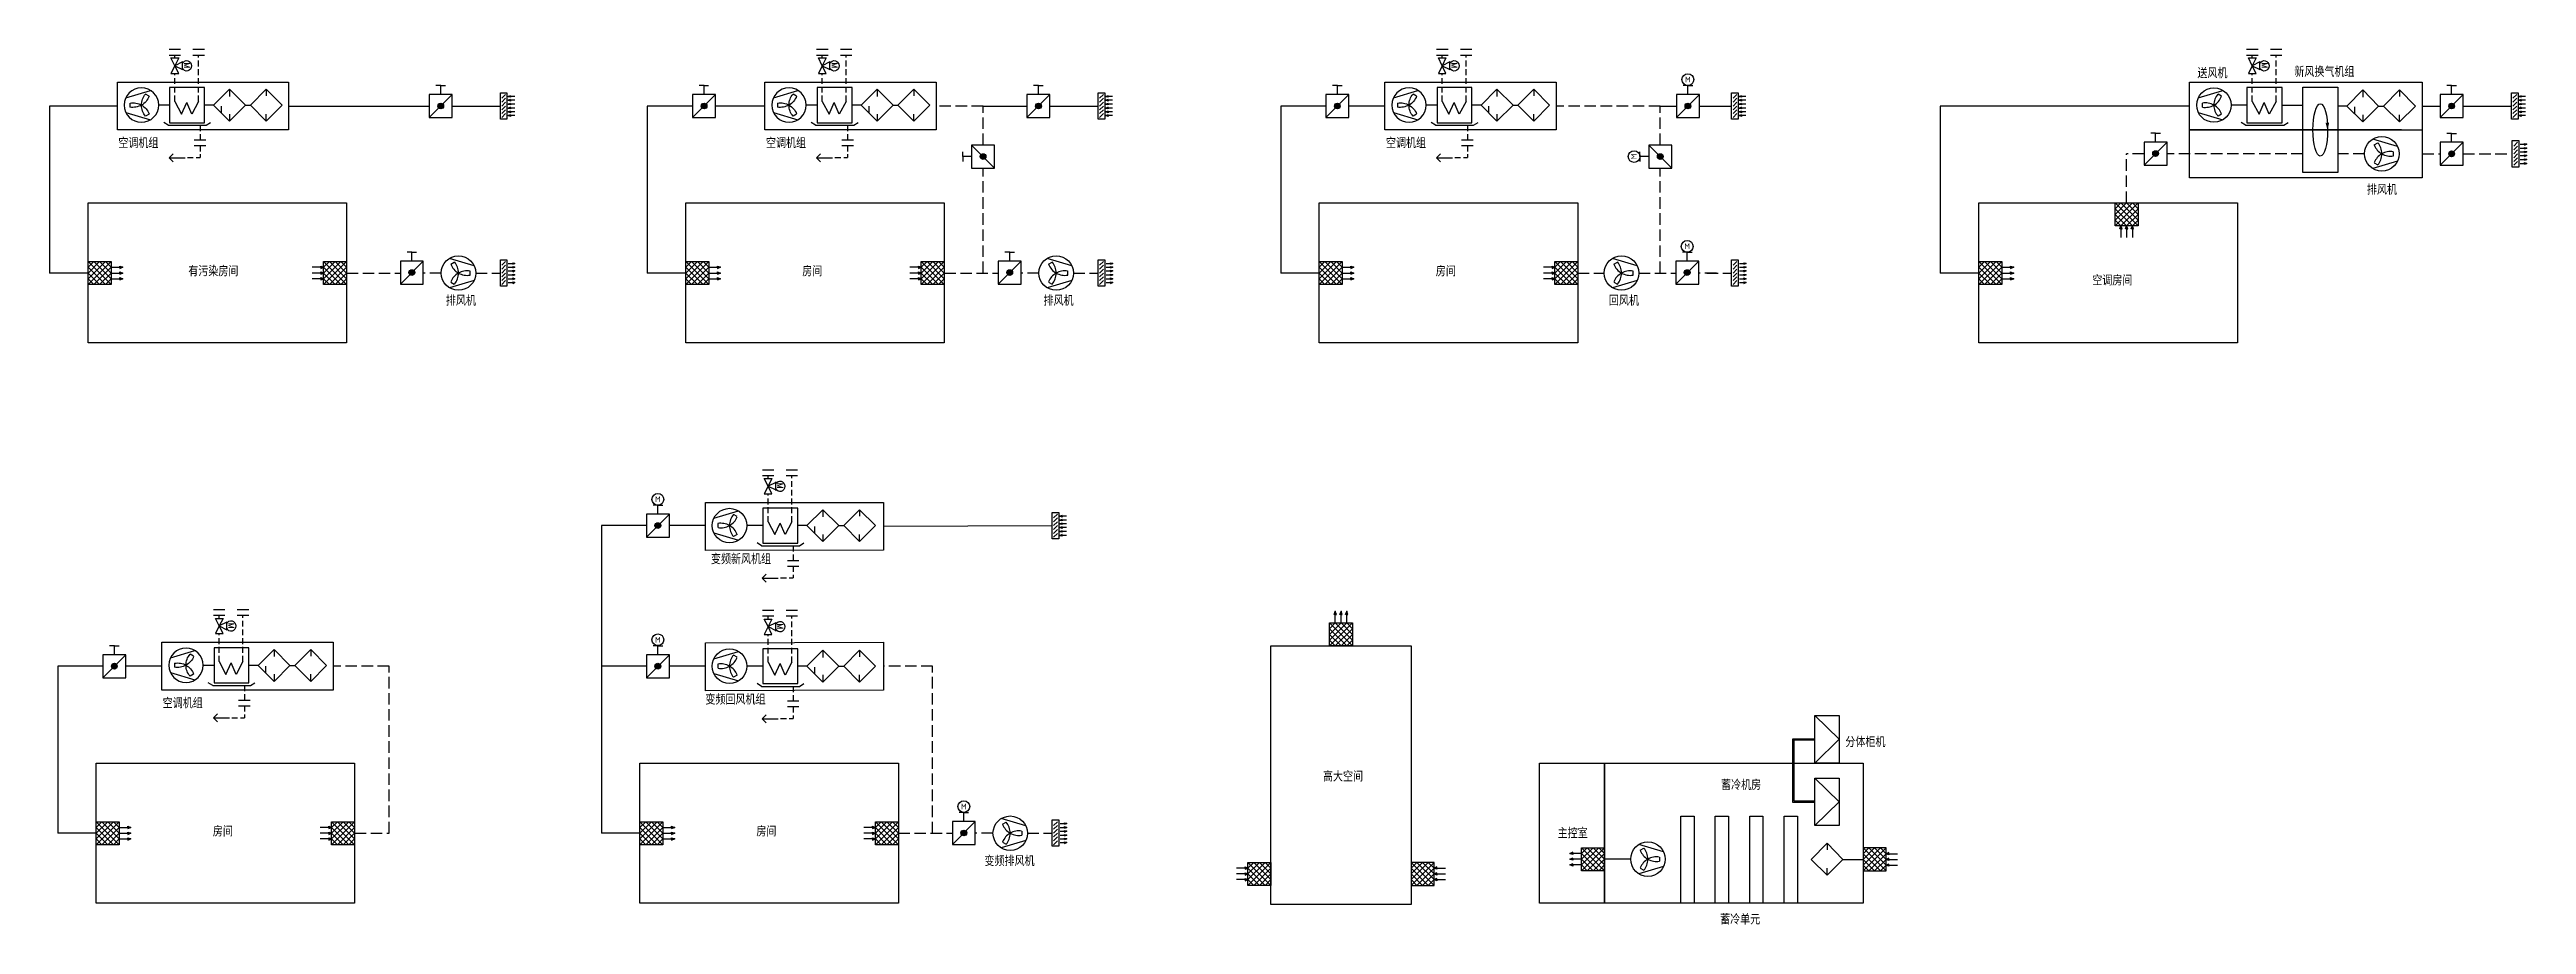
# Model space of a CAD drawing. Header units: inches. Extents: x 1044 to 2709, y -766 to 18.
# Drawn here: x 1631 to 2709, y -630 to -249 of the extents above; entities that cross this region are included whole.
import ezdxf
from ezdxf.enums import TextEntityAlignment as Align

# ---------------------------------------------------------------- set-up
doc = ezdxf.new("R2010")
doc.units = ezdxf.units.IN
doc.header["$MEASUREMENT"] = 0
doc.linetypes.add('DASHEDX2', pattern=[38.1, 25.4, -12.7])
doc.linetypes.add('DASHEDX3', pattern=[7, 5, -2])
for name, color, linetype in [('05Basic', 3, 'Continuous'), ('DUCT', 1, 'Continuous'), ('INST', 7, 'Continuous'), ('SB', 3, 'Continuous'), ('TBasic', 2, 'Continuous'), ('通风设备', 3, 'Continuous')]:
    doc.layers.add(name, color=color, linetype=linetype)
doc.styles.add('HZ', font='txt_____.ttf', dxfattribs={"width": 0.7, "bigfont": 'HZTXT'})
doc.styles.add('ISOCP', font='isocpeur.ttf')
doc.styles.add('romans', font='romans.shx', dxfattribs={"width": 0.7, "bigfont": 'hz.shx'})

msp = doc.modelspace()

# ---------------------------------------------------------------- texts
at = {"layer": 'SB', "style": 'romans', "width": 0.9}
for p in [(1689.6, -254.4), (1971.5, -254.4), (2241.3, -254.4), (2594, -254.4), (1947.8, -437.4), (1708.9, -498.3), (1947.8, -498.6)]:
    msp.add_text('M', height=2.5, rotation=270, dxfattribs=at).set_placement(p)
at = {"layer": 'TBasic', "color": 2, "style": 'HZ', "width": 0.8}
for s, p in [('送风机', (2579.1, -258.8)), ('新风换气机组', (2634.4, -258.2)), ('空调机组', (1678.4, -289.2)), ('空调机组', (1960.3, -289.2)), ('空调机组', (2230.2, -289.2)), ('排风机', (2652.9, -309.5)), ('有污染房间', (1713.2, -345)), ('房间', (1967.4, -345)), ('房间', (2243.2, -345)), ('排风机', (1816.6, -357.8)), ('排风机', (2076.8, -357.8)), ('回风机', (2322.9, -357.8)), ('空调房间', (2537.7, -349)), ('变频新风机组', (1945.1, -470.3)), ('空调机组', (1697.7, -533)), ('变频回风机组', (1942.7, -531.4)), ('分体柜机', (2430.2, -549.9)), ('高大空间', (2202.8, -564.9)), ('蓄冷机房', (2376.1, -568.6)), ('房间', (1710.8, -588.8)), ('房间', (1947.4, -588.8)), ('主控室', (2300.6, -589.6)), (' 变频排风机', (2059.8, -601.7)), ('蓄冷单元', (2375.7, -627.1))]:
    msp.add_text(s, height=4, dxfattribs=at).set_placement(p, align=Align.MIDDLE_RIGHT)
at = {"layer": '通风设备', "color": 3, "style": 'ISOCP', "width": 0.85}
for p in [(2344.2, -261.8), (2343.9, -334.3), (1895.8, -444.4), (1895.8, -505.6), (2029, -578.2)]:
    msp.add_text('M', height=2.5, dxfattribs=at).set_placement(p, align=Align.MIDDLE)
msp.add_text('M', height=2.5, rotation=90, dxfattribs=at).set_placement((2320.7, -295.3), align=Align.MIDDLE)

# ---------------------------------------------------------------- blocks, each defined once
blk = doc.blocks.new('ms1861')
at = {"color": 0}
for p, q in [((0, 5), (10, -5)), ((0, -5), (10, 5)), ((0, -2.5), (7.5, 5)), ((0, 0), (5, 5)), ((0, 2.5), (2.5, 5)), ((0, 5), (10, 5)), ((0, -5), (0, 5)), ((0, 2.5), (0, 5)), ((0, 2.5), (0, 5)), ((0, 2.5), (7.5, -5)), ((0, 0), (5, -5)), ((10, -2.5), (2.5, 5)), ((2.5, -5), (10, 2.5)), ((5, 5), (10, 0)), ((5, -5), (10, 0)), ((7.5, 5), (10, 2.5)), ((10, 5), (10, -5)), ((11.25, 3), (10, 2.5)), ((10, 2.5), (15, 2.5)), ((11.25, 2), (10, 2.5)), ((11.25, 0.5), (10, 0)), ((10, 0), (15, 0)), ((11.25, -0.5), (10, 0)), ((11.25, 2.5), (11.25, 3)), ((11.25, 2.5), (11.25, 2)), ((11.25, 0), (11.25, 0.5)), ((11.25, 0), (11.25, -0.5)), ((0, -2.5), (2.5, -5)), ((10, -5), (0, -5)), ((7.5, -5), (10, -2.5)), ((11.25, -2), (10, -2.5)), ((10, -2.5), (15, -2.5)), ((11.25, -3), (10, -2.5)), ((11.25, -2.5), (11.25, -2)), ((11.25, -2.5), (11.25, -3))]:
    blk.add_line(p, q, dxfattribs=at)
for p in [(10, 2.5), (10, 0), (10, -2.5)]:
    blk.add_point(p, dxfattribs=at)
blk = doc.blocks.new('ms1862')
at = {"color": 0}
for p, q in [((0, 5), (10, 5)), ((0, 2.5), (2.5, 5)), ((0, 0), (5, 5)), ((0, -2.5), (7.5, 5)), ((0, -5), (10, 5)), ((0, 5), (10, -5)), ((0, -5), (0, 5)), ((0, 2.5), (0, 5)), ((0, 2.5), (0, 5)), ((0, 2.5), (7.5, -5)), ((0, 0), (5, -5)), ((10, -2.5), (2.5, 5)), ((2.5, -5), (10, 2.5)), ((5, 5), (10, 0)), ((5, -5), (10, 0)), ((7.5, 5), (10, 2.5)), ((10, 5), (10, -5)), ((10, 2.5), (15, 2.5)), ((10, 0), (15, 0)), ((13.75, 3), (15, 2.5)), ((13.75, 2.5), (13.75, 3)), ((13.75, 2), (15, 2.5)), ((13.75, 2.5), (13.75, 2)), ((13.75, 0.5), (15, 0)), ((13.75, 0), (13.75, 0.5)), ((13.75, 0), (13.75, -0.5)), ((13.75, -0.5), (15, 0)), ((0, -2.5), (2.5, -5)), ((10, -5), (0, -5)), ((7.5, -5), (10, -2.5)), ((10, -2.5), (15, -2.5)), ((13.75, -2), (15, -2.5)), ((13.75, -2.5), (13.75, -2)), ((13.75, -3), (15, -2.5)), ((13.75, -2.5), (13.75, -3))]:
    blk.add_line(p, q, dxfattribs=at)
for p in [(10, 0), (15, 2.5), (15, 0), (10, -2.5), (15, -2.5)]:
    blk.add_point(p, dxfattribs=at)
blk = doc.blocks.new('ms1008_k01')
at = {"color": 0}
for p, q in [((-3.2, 6.8), (-6.4, -3.9)), ((-0.9, 5), (0.9, 5)), ((3.2, 6.8), (6.4, -3.9)), ((-3.9, -3.3), (-4.8, -1.8)), ((3.9, -3.3), (4.8, -1.8))]:
    blk.add_line(p, q, dxfattribs=at)
blk.add_circle((0, 0), 7.5, dxfattribs=at)
for centre, start, end in [((0, -7.5), 90.369, 129.9804), ((-6.5, 3.7), 290.792, 330.369), ((6.5, 3.7), 170.2818, 209.8588), ((-6.5, 3.8), 329.8588, 9.4702), ((0, -7.5), 50.0196, 89.631), ((6.5, 3.7), 209.631, 249.208)]:
    blk.add_arc(centre, 7.5, start, end, dxfattribs=at)
blk = doc.blocks.new('ms1401')
at = {"color": 0}
for p, q in [((10, 0), (0, 0)), ((7.5, 2.5), (10, 0)), ((10, 0), (7.5, -2.5))]:
    blk.add_line(p, q, dxfattribs=at)
blk = doc.blocks.new('ms0205')
at = {"color": 0}
for p, q in [((-1.25, 2.5), (-1.25, -2.5)), ((1.25, 2.5), (1.25, -2.5))]:
    blk.add_line(p, q, dxfattribs=at)
blk = doc.blocks.new('A$C429442C1')
blk.add_hatch(color=256).paths.add_polyline_path([(1.5, 0.8, 1), (0, 0.8, 1)])

# ---------------------------------------------------------------- hatches: boundary and pattern name
h = msp.add_hatch(color=256)
h.dxf.hatch_style = 1
h.paths.add_polyline_path([(2623.4, -280.5), (2622.6, -283.8), (2622.6, -280.5)])
h.paths.add_polyline_path([(2622.6, -280.5), (2622.6, -283.8), (2621.8, -280.5)])

# ---------------------------------------------------------------- linework, layer by layer
for p, q in [((1685.5, -255.8), (1683.8, -252.4)), ((1683.8, -252.4), (1687.2, -252.4)), ((1685.5, -255.8), (1683.8, -259.1)), ((1687.2, -252.4), (1685.5, -255.8)), ((1688.8, -254.1), (1685.5, -255.8)), ((1687.2, -259.1), (1685.5, -255.8)), ((1685.5, -255.8), (1688.8, -257.4)), ((1688.8, -257.6), (1688.8, -253.9)), ((1967.4, -255.8), (1965.7, -252.4)), ((1965.7, -252.4), (1969.1, -252.4)), ((1967.4, -255.8), (1965.7, -259.1)), ((1969.1, -252.4), (1967.4, -255.8)), ((1970.7, -254.1), (1967.4, -255.8)), ((1969.1, -259.1), (1967.4, -255.8)), ((1967.4, -255.8), (1970.7, -257.4)), ((1970.7, -257.6), (1970.7, -253.9)), ((2237.3, -255.8), (2235.6, -252.4)), ((2235.6, -252.4), (2238.9, -252.4)), ((2237.3, -255.8), (2235.6, -259.1)), ((2238.9, -252.4), (2237.3, -255.8)), ((2240.6, -254.1), (2237.3, -255.8)), ((2238.9, -259.1), (2237.3, -255.8)), ((2237.3, -255.8), (2240.6, -257.4)), ((2240.6, -257.6), (2240.6, -253.9)), ((2589.9, -255.8), (2588.2, -252.4)), ((2588.2, -252.4), (2591.6, -252.4)), ((2589.9, -255.8), (2588.2, -259.1)), ((2591.6, -252.4), (2589.9, -255.8)), ((2593.2, -254.1), (2589.9, -255.8)), ((2591.6, -259.1), (2589.9, -255.8)), ((2589.9, -255.8), (2593.2, -257.4)), ((2593.2, -257.6), (2593.2, -253.9)), ((1683.8, -259.1), (1687.2, -259.1)), ((1965.7, -259.1), (1969.1, -259.1)), ((2235.6, -259.1), (2238.9, -259.1)), ((2562.6, -262.9), (2663.9, -262.9)), ((2562.6, -283.7), (2562.6, -262.9)), ((2588.2, -259.1), (2591.6, -259.1)), ((2663.9, -262.9), (2663.9, -283.7)), ((2654.9, -283.7), (2562.6, -283.7)), ((2562.6, -283.7), (2663.9, -283.7)), ((2562.6, -304.5), (2562.6, -283.7)), ((2663.9, -283.7), (2663.9, -304.5)), ((2663.9, -304.5), (2562.6, -304.5)), ((1943.8, -438.8), (1942.1, -435.4)), ((1942.1, -435.4), (1945.4, -435.4)), ((1943.8, -438.8), (1942.1, -442.1)), ((1945.4, -435.4), (1943.8, -438.8)), ((1947.1, -437.1), (1943.8, -438.8)), ((1945.4, -442.1), (1943.8, -438.8)), ((1943.8, -438.8), (1947.1, -440.4)), ((1947.1, -440.6), (1947.1, -436.9)), ((1942.1, -442.1), (1945.4, -442.1)), ((1704.8, -499.6), (1703.2, -496.3)), ((1703.2, -496.3), (1706.5, -496.3)), ((1704.8, -499.6), (1703.2, -502.9)), ((1703.2, -502.9), (1706.5, -502.9)), ((1706.5, -496.3), (1704.8, -499.6)), ((1708.2, -497.9), (1704.8, -499.6)), ((1706.5, -502.9), (1704.8, -499.6)), ((1704.8, -499.6), (1708.2, -501.3)), ((1708.2, -501.4), (1708.2, -497.8)), ((1943.8, -499.9), (1942.1, -496.6)), ((1942.1, -496.6), (1945.4, -496.6)), ((1943.8, -499.9), (1942.1, -503.3)), ((1942.1, -503.3), (1945.4, -503.3)), ((1945.4, -496.6), (1943.8, -499.9)), ((1947.1, -498.3), (1943.8, -499.9)), ((1945.4, -503.3), (1943.8, -499.9)), ((1943.8, -499.9), (1947.1, -501.6)), ((1947.1, -501.8), (1947.1, -498.1))]:
    msp.add_line(p, q)
at = {"color": 3, "linetype": 'DASHEDX2', "ltscale": 0.1}
for p, q in [((1685.5, -252.4), (1685.5, -251.2)), ((1685.5, -252.4), (1685.5, -251.2)), ((1695.9, -271.3), (1695.9, -251.2)), ((1967.4, -252.4), (1967.4, -251.2)), ((1967.4, -252.4), (1967.4, -251.2)), ((1977.8, -271.3), (1977.8, -251.2)), ((2237.3, -252.4), (2237.3, -251.2)), ((2237.3, -252.4), (2237.3, -251.2)), ((2247.7, -271.3), (2247.7, -251.2)), ((2589.9, -252.4), (2589.9, -251.2)), ((2589.9, -252.4), (2589.9, -251.2)), ((2600.3, -271.3), (2600.3, -251.2)), ((1685.5, -271.3), (1685.5, -259.1)), ((1967.4, -271.3), (1967.4, -259.1)), ((2237.3, -271.3), (2237.3, -259.1)), ((2589.9, -271.3), (2589.9, -259.1)), ((1696.5, -281.7), (1696.5, -288)), ((1696.5, -290.5), (1696.5, -295.7)), ((1978.4, -281.7), (1978.4, -288)), ((1978.4, -290.5), (1978.4, -295.7)), ((2248.2, -281.7), (2248.2, -288)), ((2248.2, -290.5), (2248.2, -295.7)), ((1691, -295.7), (1696.5, -295.7)), ((1972.9, -295.7), (1978.4, -295.7)), ((2242.7, -295.7), (2248.2, -295.7)), ((1943.8, -435.4), (1943.8, -434.2)), ((1943.8, -435.4), (1943.8, -434.2)), ((1954.1, -454.3), (1954.1, -434.2)), ((1943.8, -454.3), (1943.8, -442.1)), ((1954.7, -464.7), (1954.7, -471)), ((1954.7, -473.5), (1954.7, -478.7)), ((1949.2, -478.7), (1954.7, -478.7)), ((1704.8, -496.3), (1704.8, -495)), ((1704.8, -496.3), (1704.8, -495)), ((1715.2, -515.1), (1715.2, -495)), ((1943.8, -496.6), (1943.8, -495.4)), ((1943.8, -496.6), (1943.8, -495.4)), ((1954.1, -515.4), (1954.1, -495.4)), ((1704.8, -515.1), (1704.8, -502.9)), ((1943.8, -515.4), (1943.8, -503.3)), ((1715.8, -525.5), (1715.8, -531.8)), ((1954.7, -525.9), (1954.7, -532.2)), ((1715.8, -534.3), (1715.8, -539.6)), ((1954.7, -534.7), (1954.7, -539.9)), ((1710.3, -539.6), (1715.8, -539.6)), ((1949.2, -539.9), (1954.7, -539.9))]:
    msp.add_line(p, q, dxfattribs=at)
at = {"color": 3}
for p, q in [((1698.5, -265.3), (1683.2, -265.3)), ((1683.2, -265.3), (1683.2, -280.6)), ((1698.5, -280.6), (1698.5, -265.3)), ((1980.4, -265.3), (1965.1, -265.3)), ((1965.1, -265.3), (1965.1, -280.6)), ((1980.4, -280.6), (1980.4, -265.3)), ((2250.2, -265.3), (2235, -265.3)), ((2235, -265.3), (2235, -280.6)), ((2250.2, -280.6), (2250.2, -265.3)), ((2602.9, -265.3), (2587.6, -265.3)), ((2587.6, -265.3), (2587.6, -280.6)), ((2602.9, -280.6), (2602.9, -265.3)), ((1685.5, -271.3), (1688.5, -276.8)), ((1688.5, -276.8), (1690.7, -271.8)), ((1692.9, -276.8), (1690.7, -271.8)), ((1695.9, -271.3), (1692.9, -276.8)), ((1967.4, -271.3), (1970.4, -276.8)), ((1970.4, -276.8), (1972.6, -271.8)), ((1974.8, -276.8), (1972.6, -271.8)), ((1977.8, -271.3), (1974.8, -276.8)), ((2237.3, -271.3), (2240.2, -276.8)), ((2240.2, -276.8), (2242.5, -271.8)), ((2244.7, -276.8), (2242.5, -271.8)), ((2247.7, -271.3), (2244.7, -276.8)), ((2589.9, -271.3), (2592.9, -276.8)), ((2592.9, -276.8), (2595.1, -271.8)), ((2597.3, -276.8), (2595.1, -271.8)), ((2600.3, -271.3), (2597.3, -276.8)), ((1682.6, -281.7), (1680.7, -280.5)), ((1682.6, -281.7), (1699.2, -281.7)), ((1683.2, -280.6), (1698.5, -280.6)), ((1699.2, -281.7), (1701.1, -280.5)), ((1964.5, -281.7), (1962.6, -280.5)), ((1964.5, -281.7), (1981.1, -281.7)), ((1965.1, -280.6), (1980.4, -280.6)), ((1981.1, -281.7), (1983, -280.5)), ((2234.4, -281.7), (2232.5, -280.5)), ((2234.4, -281.7), (2250.9, -281.7)), ((2235, -280.6), (2250.2, -280.6)), ((2250.9, -281.7), (2252.9, -280.5)), ((2587, -281.7), (2585.1, -280.5)), ((2587, -281.7), (2603.6, -281.7)), ((2587.6, -280.6), (2602.9, -280.6)), ((2603.6, -281.7), (2605.5, -280.5)), ((1956.7, -448.3), (1941.5, -448.3)), ((1941.5, -448.3), (1941.5, -463.6)), ((1956.7, -463.6), (1956.7, -448.3)), ((1940.9, -464.7), (1939, -463.4)), ((1941.5, -463.6), (1956.7, -463.6)), ((1943.8, -454.3), (1946.7, -459.8)), ((1946.7, -459.8), (1949, -454.8)), ((1951.2, -459.8), (1949, -454.8)), ((1954.1, -454.3), (1951.2, -459.8)), ((1957.4, -464.7), (1959.4, -463.4)), ((1940.9, -464.7), (1957.4, -464.7)), ((1717.8, -509.1), (1702.6, -509.1)), ((1702.6, -509.1), (1702.6, -524.4)), ((1704.8, -515.1), (1707.8, -520.7)), ((1707.8, -520.7), (1710, -515.7)), ((1712.3, -520.7), (1710, -515.7)), ((1715.2, -515.1), (1712.3, -520.7)), ((1717.8, -524.4), (1717.8, -509.1)), ((1956.7, -509.5), (1941.5, -509.5)), ((1941.5, -509.5), (1941.5, -524.7)), ((1943.8, -515.4), (1946.7, -521)), ((1946.7, -521), (1949, -516)), ((1951.2, -521), (1949, -516)), ((1954.1, -515.4), (1951.2, -521)), ((1956.7, -524.7), (1956.7, -509.5)), ((1702, -525.5), (1700, -524.3)), ((1702, -525.5), (1718.5, -525.5)), ((1702.6, -524.4), (1717.8, -524.4)), ((1718.5, -525.5), (1720.4, -524.3)), ((1940.9, -525.9), (1939, -524.6)), ((1940.9, -525.9), (1957.4, -525.9)), ((1941.5, -524.7), (1956.7, -524.7)), ((1957.4, -525.9), (1959.4, -524.6)), ((2399.4, -538.6), (2410.1, -548.9)), ((2389.9, -576.4), (2389.9, -548.7)), ((2389.9, -548.7), (2399.4, -548.7)), ((2390.4, -575.9), (2390.4, -549.2)), ((2390.4, -549.2), (2399.4, -549.2)), ((2410.1, -548.9), (2399.4, -559.3)), ((2399.4, -565.8), (2410.1, -576.1)), ((2399.4, -576.4), (2389.9, -576.4)), ((2399.4, -575.9), (2390.4, -575.9)), ((2410.1, -576.1), (2399.4, -586.5))]:
    msp.add_line(p, q, dxfattribs=at)
at = {"color": 3, "linetype": 'Continuous'}
for p, q in [((1806.3, -268.3), (1796.3, -278.3)), ((1920.9, -268.3), (1910.9, -278.3)), ((2066.5, -268.3), (2056.5, -278.3)), ((2196.6, -268.3), (2186.6, -278.3)), ((2349.2, -268.3), (2339.2, -278.3)), ((2681.7, -268.3), (2671.7, -278.3)), ((2032.4, -290.3), (2042.4, -300.3)), ((2327.2, -290.3), (2337.2, -300.3)), ((2552.8, -289), (2542.8, -299)), ((2681.7, -289.1), (2671.7, -299.1)), ((1793.7, -340.8), (1783.7, -350.8)), ((2054, -340.8), (2044, -350.8)), ((2348.9, -340.8), (2338.9, -350.8)), ((1900.8, -450.9), (1890.8, -460.9)), ((1664.2, -512.1), (1654.2, -522.1)), ((1900.8, -512.1), (1890.8, -522.1)), ((2034, -584.7), (2024, -594.7))]:
    msp.add_line(p, q, dxfattribs=at)
for points in [[(1660.5, -262.9), (1735, -262.9), (1735, -283.7), (1660.5, -283.7)], [(1942.4, -262.9), (2016.9, -262.9), (2016.9, -283.7), (1942.4, -283.7)], [(2212.3, -262.9), (2286.8, -262.9), (2286.8, -283.7), (2212.3, -283.7)], [(1647.8, -315.5), (1760.3, -315.5), (1760.3, -376.4), (1647.8, -376.4)], [(1908, -315.5), (2020.5, -315.5), (2020.5, -376.4), (1908, -376.4)], [(2183.7, -315.5), (2296.3, -315.5), (2296.3, -376.4), (2183.7, -376.4)], [(2470.9, -315.5), (2583.4, -315.5), (2583.4, -376.4), (2470.9, -376.4)], [(1916.5, -445.8), (1994, -445.8), (1994, -466.6), (1916.5, -466.7)], [(1679.8, -506.7), (1754.4, -506.7), (1754.4, -527.5), (1679.8, -527.5)], [(1916.5, -507), (1994, -506.7), (1994, -527.5), (1916.5, -527.9)], [(2162.7, -620.8), (2162.7, -508.3), (2223.7, -508.3), (2223.7, -620.8)], [(1651.3, -559.3), (1763.8, -559.3), (1763.8, -620.3), (1651.3, -620.3)], [(1888, -559.3), (2000.5, -559.3), (2000.5, -620.3), (1888, -620.3)], [(2279.6, -559.3), (2307.9, -559.3), (2307.9, -620.3), (2279.6, -620.3)], [(2307.9, -559.3), (2420.5, -559.3), (2420.5, -620.3), (2307.9, -620.3)], [(2341.1, -582.4), (2346.9, -582.4), (2346.9, -620.3), (2341.1, -620.3)], [(2356.1, -582.4), (2361.9, -582.4), (2361.9, -620.3), (2356.1, -620.3)], [(2371.1, -582.4), (2376.9, -582.4), (2376.9, -620.3), (2371.1, -620.3)], [(2386.1, -582.4), (2391.9, -582.4), (2391.9, -620.3), (2386.1, -620.3)]]:
    msp.add_lwpolyline(points, close=True)
at = {"color": 3}
for points in [[(2611.9, -265.1), (2627.1, -265.1), (2627.1, -302.3), (2611.9, -302.3)], [(2399.4, -538.6), (2410.1, -538.6), (2410.1, -559.3), (2399.4, -559.3)], [(2399.4, -565.8), (2410.1, -565.8), (2410.1, -586.5), (2399.4, -586.5)]]:
    msp.add_lwpolyline(points, close=True, dxfattribs=at)
at = {"color": 3, "linetype": 'Continuous'}
for centre, radius in [((1801.3, -273.3), 1.25), ((1801.3, -273.3), 1.12), ((1801.3, -273.3), 1), ((1801.3, -273.3), 0.875), ((1801.3, -273.3), 0.75), ((1801.3, -273.3), 0.625), ((1801.3, -273.3), 0.5), ((1801.3, -273.3), 0.375), ((1801.3, -273.3), 0.25), ((1801.3, -273.3), 0.125), ((1915.9, -273.3), 1.25), ((1915.9, -273.3), 1.12), ((1915.9, -273.3), 1), ((1915.9, -273.3), 0.875), ((1915.9, -273.3), 0.75), ((1915.9, -273.3), 0.625), ((1915.9, -273.3), 0.5), ((1915.9, -273.3), 0.375), ((1915.9, -273.3), 0.25), ((1915.9, -273.3), 0.125), ((2061.5, -273.3), 1.25), ((2061.5, -273.3), 1.12), ((2061.5, -273.3), 1), ((2061.5, -273.3), 0.875), ((2061.5, -273.3), 0.75), ((2061.5, -273.3), 0.625), ((2061.5, -273.3), 0.5), ((2061.5, -273.3), 0.375), ((2061.5, -273.3), 0.25), ((2061.5, -273.3), 0.125), ((2191.6, -273.3), 1.25), ((2191.6, -273.3), 1.12), ((2191.6, -273.3), 1), ((2191.6, -273.3), 0.875), ((2191.6, -273.3), 0.75), ((2191.6, -273.3), 0.625), ((2191.6, -273.3), 0.5), ((2191.6, -273.3), 0.375), ((2191.6, -273.3), 0.25), ((2191.6, -273.3), 0.125), ((2344.2, -273.3), 1.25), ((2344.2, -273.3), 1.12), ((2344.2, -273.3), 1), ((2344.2, -273.3), 0.875), ((2344.2, -273.3), 0.75), ((2344.2, -273.3), 0.625), ((2344.2, -273.3), 0.5), ((2344.2, -273.3), 0.375), ((2344.2, -273.3), 0.25), ((2344.2, -273.3), 0.125), ((2676.7, -273.3), 1.25), ((2676.7, -273.3), 1.12), ((2676.7, -273.3), 1), ((2676.7, -273.3), 0.875), ((2676.7, -273.3), 0.75), ((2676.7, -273.3), 0.625), ((2676.7, -273.3), 0.5), ((2676.7, -273.3), 0.375), ((2676.7, -273.3), 0.25), ((2676.7, -273.3), 0.125), ((2037.4, -295.3), 1.25), ((2037.4, -295.3), 1.12), ((2037.4, -295.3), 1), ((2037.4, -295.3), 0.875), ((2037.4, -295.3), 0.75), ((2037.4, -295.3), 0.625), ((2037.4, -295.3), 0.5), ((2037.4, -295.3), 0.375), ((2037.4, -295.3), 0.25), ((2037.4, -295.3), 0.125), ((2332.2, -295.3), 1.25), ((2332.2, -295.3), 1.12), ((2332.2, -295.3), 1), ((2332.2, -295.3), 0.875), ((2332.2, -295.3), 0.75), ((2332.2, -295.3), 0.625), ((2332.2, -295.3), 0.5), ((2332.2, -295.3), 0.375), ((2332.2, -295.3), 0.25), ((2332.2, -295.3), 0.125), ((2547.8, -294), 1.25), ((2547.8, -294), 1.12), ((2547.8, -294), 1), ((2547.8, -294), 0.875), ((2547.8, -294), 0.75), ((2547.8, -294), 0.625), ((2547.8, -294), 0.5), ((2547.8, -294), 0.375), ((2547.8, -294), 0.25), ((2547.8, -294), 0.125), ((2676.7, -294.1), 1.25), ((2676.7, -294.1), 1.12), ((2676.7, -294.1), 1), ((2676.7, -294.1), 0.875), ((2676.7, -294.1), 0.75), ((2676.7, -294.1), 0.625), ((2676.7, -294.1), 0.5), ((2676.7, -294.1), 0.375), ((2676.7, -294.1), 0.25), ((2676.7, -294.1), 0.125), ((1788.7, -345.8), 1.25), ((1788.7, -345.8), 1.12), ((1788.7, -345.8), 1), ((1788.7, -345.8), 0.875), ((2049, -345.8), 1.25), ((2049, -345.8), 1.12), ((2049, -345.8), 1), ((2049, -345.8), 0.875), ((2343.9, -345.8), 1.25), ((2343.9, -345.8), 1.12), ((2343.9, -345.8), 1), ((2343.9, -345.8), 0.875), ((1788.7, -345.8), 0.75), ((1788.7, -345.8), 0.625), ((1788.7, -345.8), 0.5), ((1788.7, -345.8), 0.375), ((1788.7, -345.8), 0.25), ((1788.7, -345.8), 0.125), ((2049, -345.8), 0.75), ((2049, -345.8), 0.625), ((2049, -345.8), 0.5), ((2049, -345.8), 0.375), ((2049, -345.8), 0.25), ((2049, -345.8), 0.125), ((2343.9, -345.8), 0.75), ((2343.9, -345.8), 0.625), ((2343.9, -345.8), 0.5), ((2343.9, -345.8), 0.375), ((2343.9, -345.8), 0.25), ((2343.9, -345.8), 0.125), ((1895.8, -455.9), 1.25), ((1895.8, -455.9), 1.12), ((1895.8, -455.9), 1), ((1895.8, -455.9), 0.875), ((1895.8, -455.9), 0.75), ((1895.8, -455.9), 0.625), ((1895.8, -455.9), 0.5), ((1895.8, -455.9), 0.375), ((1895.8, -455.9), 0.25), ((1895.8, -455.9), 0.125), ((1659.2, -517.1), 1.25), ((1659.2, -517.1), 1.12), ((1659.2, -517.1), 1), ((1659.2, -517.1), 0.875), ((1659.2, -517.1), 0.75), ((1659.2, -517.1), 0.625), ((1659.2, -517.1), 0.5), ((1659.2, -517.1), 0.375), ((1659.2, -517.1), 0.25), ((1659.2, -517.1), 0.125), ((1895.8, -517.1), 1.25), ((1895.8, -517.1), 1.12), ((1895.8, -517.1), 1), ((1895.8, -517.1), 0.875), ((1895.8, -517.1), 0.75), ((1895.8, -517.1), 0.625), ((1895.8, -517.1), 0.5), ((1895.8, -517.1), 0.375), ((1895.8, -517.1), 0.25), ((1895.8, -517.1), 0.125), ((2029, -589.7), 1.25), ((2029, -589.7), 1.12), ((2029, -589.7), 1), ((2029, -589.7), 0.875), ((2029, -589.7), 0.75), ((2029, -589.7), 0.625), ((2029, -589.7), 0.5), ((2029, -589.7), 0.375), ((2029, -589.7), 0.25), ((2029, -589.7), 0.125)]:
    msp.add_circle(centre, radius, dxfattribs=at)
at = {"extrusion": (0, 0, -1)}
for centre in [(1690.7, -255.8), (1972.6, -255.8), (2242.5, -255.8), (2595.1, -255.8), (1949, -438.8), (1710, -499.6), (1949, -499.9)]:
    msp.add_ellipse(centre, major_axis=(0, -2.29), ratio=0.910813, start_param=2.028242, end_param=7.396536, dxfattribs=at)
msp.add_ellipse((2619.5, -283.7), major_axis=(0, 11.4), ratio=0.280256)
at = {"layer": 'DUCT', "color": 1, "linetype": 'DASHEDX3'}
for p, q in [((2037.4, -273.3), (2016.9, -273.3)), ((2037.4, -290.3), (2037.4, -273.3)), ((2332.2, -273.3), (2286.8, -273.3)), ((2332.2, -290.3), (2332.2, -273.3)), ((2037.4, -346), (2037.4, -300.3)), ((2332.2, -346), (2332.2, -300.3)), ((2535.2, -315.5), (2535.2, -294.1)), ((2542.8, -294.1), (2535.2, -294.1)), ((2611.9, -294.1), (2552.8, -294.1)), ((2638.8, -294.1), (2627.1, -294.1)), ((2663.9, -294.1), (2671.7, -294.1)), ((2681.7, -294.1), (2702.7, -294.1)), ((1760.3, -346), (1783.7, -346)), ((1801.5, -346), (1793.7, -346)), ((1816.5, -346), (1827.3, -346)), ((2020.5, -346), (2044, -346)), ((2061.7, -346), (2054, -346)), ((2076.7, -346), (2087.5, -346)), ((2296.3, -346), (2307.8, -346)), ((2322.8, -346), (2338.9, -346)), ((2356.6, -346), (2348.9, -346)), ((2352.4, -346), (2363.2, -346)), ((1778.8, -517.1), (1754.4, -517.1)), ((1778.8, -589.8), (1778.8, -517.1)), ((2015.4, -517.1), (1994, -517.1)), ((2015.4, -589.8), (2015.4, -517.1)), ((1763.8, -589.8), (1778.8, -589.8)), ((2000.5, -589.8), (2024, -589.8)), ((2041.7, -589.8), (2034, -589.8)), ((2056.7, -589.8), (2067.5, -589.8))]:
    msp.add_line(p, q, dxfattribs=at)
at = {"layer": 'DUCT', "color": 1, "linetype": 'DASHEDX3', "ltscale": 0.05}
for p, q in [((2587.6, -272.9), (2580.7, -272.9)), ((1941.5, -455.9), (1934.5, -455.9)), ((1941.5, -517.1), (1934.5, -517.1))]:
    msp.add_line(p, q, dxfattribs=at)
at = {"layer": 'INST', "color": 1}
for p, q in [((1660.5, -273.3), (1631, -273.3)), ((1631, -273.3), (1631, -346)), ((1683.2, -272.9), (1678.5, -272.9)), ((1702.4, -272.9), (1698.5, -272.9)), ((1716.3, -272.9), (1718.4, -272.9)), ((1735, -273.3), (1796.3, -273.3)), ((1806.3, -273.3), (1827.3, -273.3)), ((1891.2, -273.3), (1891.2, -346)), ((1910.9, -273.3), (1891.2, -273.3)), ((1942.4, -273.3), (1920.9, -273.3)), ((1965.1, -272.9), (1960.4, -272.9)), ((1984.3, -272.9), (1980.4, -272.9)), ((1998.2, -272.9), (2000.3, -272.9)), ((2037.4, -273.3), (2056.5, -273.3)), ((2066.5, -273.3), (2087.5, -273.3)), ((2186.6, -273.3), (2167, -273.3)), ((2167, -273.3), (2167, -346)), ((2212.3, -273.3), (2196.6, -273.3)), ((2235, -272.9), (2230.3, -272.9)), ((2254.2, -272.9), (2250.2, -272.9)), ((2268.1, -272.9), (2270.2, -272.9)), ((2332.2, -273.3), (2339.2, -273.3)), ((2349.2, -273.3), (2363.2, -273.3)), ((2454.1, -273.3), (2454.1, -346)), ((2562.6, -273.3), (2454.1, -273.3)), ((2602.9, -272.9), (2611.9, -272.9)), ((2631.1, -273.3), (2627.1, -273.3)), ((2644.9, -273.3), (2647, -273.3)), ((2663.9, -273.3), (2671.7, -273.3)), ((2681.7, -273.3), (2702.7, -273.3)), ((1647.8, -346), (1631, -346)), ((1908, -346), (1891.2, -346)), ((2183.7, -346), (2167, -346)), ((2470.9, -346), (2454.1, -346)), ((1871.2, -455.9), (1871.2, -589.8)), ((1890.8, -455.9), (1871.2, -455.9)), ((1916.5, -455.9), (1900.8, -455.9)), ((1960.7, -455.9), (1956.7, -455.9)), ((1974.6, -455.9), (1976.7, -455.9)), ((1994, -456.2), (2067.5, -455.9)), ((1654.2, -517.1), (1634.6, -517.1)), ((1634.6, -517.1), (1634.6, -589.8)), ((1679.8, -517.1), (1664.2, -517.1)), ((1702.6, -516.8), (1697.9, -516.8)), ((1721.8, -516.8), (1717.8, -516.8)), ((1735.6, -516.8), (1737.8, -516.8)), ((1890.8, -517.1), (1871.2, -517.1)), ((1916.5, -517.1), (1900.8, -517.1)), ((1960.7, -517.1), (1956.7, -517.1)), ((1974.6, -517.1), (1976.7, -517.1)), ((1651.3, -589.8), (1634.6, -589.8)), ((1888, -589.8), (1871.2, -589.8)), ((2319.3, -601.1), (2307.9, -601.1)), ((2411.7, -601.2), (2420.5, -601.2))]:
    msp.add_line(p, q, dxfattribs=at)
at = {"layer": '通风设备', "color": 3, "linetype": 'ByBlock'}
for p, q in [((1709.3, -266), (1709.3, -269.1)), ((1725.3, -266), (1725.3, -268.9)), ((1991.3, -266), (1991.3, -269.1)), ((2007.2, -266), (2007.2, -268.9)), ((2261.1, -266), (2261.1, -269.1)), ((2277.1, -266), (2277.1, -268.9)), ((2638, -266.3), (2638, -269.4)), ((2654, -266.3), (2654, -269.2)), ((1709.3, -276.8), (1709.3, -279.9)), ((1725.3, -279.9), (1725.3, -276.8)), ((1991.3, -276.8), (1991.3, -279.9)), ((2007.2, -279.9), (2007.2, -276.8)), ((2261.1, -276.8), (2261.1, -279.9)), ((2277.1, -279.9), (2277.1, -276.8)), ((2638, -277.1), (2638, -280.2)), ((2654, -280.2), (2654, -277.1)), ((1967.6, -449), (1967.6, -452.1)), ((1983.6, -449), (1983.6, -451.8)), ((1967.6, -459.8), (1967.6, -462.9)), ((1983.6, -462.9), (1983.6, -459.8)), ((1728.7, -509.8), (1728.7, -512.9)), ((1744.7, -509.8), (1744.7, -512.7)), ((1967.6, -510.2), (1967.6, -513.3)), ((1983.6, -510.2), (1983.6, -513)), ((1728.7, -520.6), (1728.7, -523.7)), ((1744.7, -523.7), (1744.7, -520.6)), ((1967.6, -520.9), (1967.6, -524)), ((1983.6, -524), (1983.6, -520.9)), ((2404.8, -594.2), (2404.8, -597.1)), ((2404.8, -608.1), (2404.8, -605))]:
    msp.add_line(p, q, dxfattribs=at)
at = {"layer": '通风设备', "color": 3, "linetype": 'Continuous'}
for p, q in [((1796.3, -268.3), (1796.3, -278.3)), ((1806.3, -268.3), (1796.3, -268.3)), ((1801.3, -264.4), (1799.2, -264.4)), ((1801.3, -264.4), (1803.3, -264.4)), ((1806.3, -278.3), (1806.3, -268.3)), ((1910.9, -268.3), (1910.9, -278.3)), ((1920.9, -268.3), (1910.9, -268.3)), ((1915.9, -264.4), (1913.8, -264.4)), ((1915.9, -264.4), (1917.9, -264.4)), ((1920.9, -278.3), (1920.9, -268.3)), ((2056.5, -268.3), (2056.5, -278.3)), ((2066.5, -268.3), (2056.5, -268.3)), ((2061.5, -264.4), (2059.4, -264.4)), ((2061.5, -264.4), (2063.6, -264.4)), ((2066.5, -278.3), (2066.5, -268.3)), ((2186.6, -268.3), (2186.6, -278.3)), ((2196.6, -268.3), (2186.6, -268.3)), ((2191.6, -264.4), (2189.5, -264.4)), ((2191.6, -264.4), (2193.7, -264.4)), ((2196.6, -278.3), (2196.6, -268.3)), ((2339.2, -268.3), (2339.2, -278.3)), ((2349.2, -268.3), (2339.2, -268.3)), ((2344.2, -264.4), (2342.2, -264.4)), ((2344.2, -264.4), (2346.3, -264.4)), ((2349.2, -278.3), (2349.2, -268.3)), ((2671.7, -268.3), (2671.7, -278.3)), ((2681.7, -268.3), (2671.7, -268.3)), ((2676.7, -264.4), (2674.6, -264.4)), ((2676.7, -264.4), (2678.8, -264.4)), ((2681.7, -278.3), (2681.7, -268.3)), ((1796.3, -278.3), (1806.3, -278.3)), ((1910.9, -278.3), (1920.9, -278.3)), ((2056.5, -278.3), (2066.5, -278.3)), ((2186.6, -278.3), (2196.6, -278.3)), ((2339.2, -278.3), (2349.2, -278.3)), ((2671.7, -278.3), (2681.7, -278.3)), ((2042.4, -290.3), (2032.4, -290.3)), ((2032.4, -290.3), (2032.4, -300.3)), ((2042.4, -300.3), (2042.4, -290.3)), ((2337.2, -290.3), (2327.2, -290.3)), ((2327.2, -290.3), (2327.2, -300.3)), ((2337.2, -300.3), (2337.2, -290.3)), ((2542.8, -289), (2542.8, -299)), ((2552.8, -289), (2542.8, -289)), ((2547.8, -285.1), (2545.8, -285.1)), ((2547.8, -285.1), (2549.9, -285.1)), ((2552.8, -299), (2552.8, -289)), ((2671.7, -289.1), (2671.7, -299.1)), ((2681.7, -289.1), (2671.7, -289.1)), ((2676.7, -285.2), (2674.6, -285.2)), ((2676.7, -285.2), (2678.8, -285.2)), ((2681.7, -299.1), (2681.7, -289.1)), ((2028.5, -295.3), (2028.5, -293.2)), ((2028.5, -295.3), (2028.5, -297.4)), ((2032.4, -300.3), (2042.4, -300.3)), ((2323.3, -295.3), (2323.3, -293.2)), ((2323.3, -295.3), (2323.3, -297.4)), ((2327.2, -300.3), (2337.2, -300.3)), ((2542.8, -299), (2552.8, -299)), ((2671.7, -299.1), (2681.7, -299.1)), ((1783.7, -340.8), (1783.7, -350.8)), ((1793.7, -340.8), (1783.7, -340.8)), ((1788.7, -336.9), (1786.7, -336.9)), ((1788.7, -336.9), (1790.8, -336.9)), ((1793.7, -350.8), (1793.7, -340.8)), ((2044, -340.8), (2044, -350.8)), ((2054, -340.8), (2044, -340.8)), ((2049, -336.9), (2046.9, -336.9)), ((2049, -336.9), (2051.1, -336.9)), ((2054, -350.8), (2054, -340.8)), ((2338.9, -340.8), (2338.9, -350.8)), ((2348.9, -340.8), (2338.9, -340.8)), ((2343.9, -336.9), (2341.8, -336.9)), ((2343.9, -336.9), (2346, -336.9)), ((2348.9, -350.8), (2348.9, -340.8)), ((1783.7, -350.8), (1793.7, -350.8)), ((2044, -350.8), (2054, -350.8)), ((2338.9, -350.8), (2348.9, -350.8)), ((1890.8, -450.9), (1890.8, -460.9)), ((1900.8, -450.9), (1890.8, -450.9)), ((1895.8, -447), (1893.8, -447)), ((1895.8, -447), (1897.9, -447)), ((1900.8, -460.9), (1900.8, -450.9)), ((1890.8, -460.9), (1900.8, -460.9)), ((1654.2, -512.1), (1654.2, -522.1)), ((1664.2, -512.1), (1654.2, -512.1)), ((1659.2, -508.2), (1657.1, -508.2)), ((1659.2, -508.2), (1661.3, -508.2)), ((1664.2, -522.1), (1664.2, -512.1)), ((1890.8, -512.1), (1890.8, -522.1)), ((1900.8, -512.1), (1890.8, -512.1)), ((1895.8, -508.2), (1893.8, -508.2)), ((1895.8, -508.2), (1897.9, -508.2)), ((1900.8, -522.1), (1900.8, -512.1)), ((1654.2, -522.1), (1664.2, -522.1)), ((1890.8, -522.1), (1900.8, -522.1)), ((2029, -580.8), (2026.9, -580.8)), ((2029, -580.8), (2031.1, -580.8)), ((2024, -584.7), (2024, -594.7)), ((2034, -584.7), (2024, -584.7)), ((2034, -594.7), (2034, -584.7)), ((2024, -594.7), (2034, -594.7))]:
    msp.add_line(p, q, dxfattribs=at)
at = {"layer": '通风设备', "color": 3}
for p, q in [((1801.3, -268.3), (1801.3, -264.4)), ((1827.3, -267.5), (1830.1, -267.5)), ((1827.3, -279), (1827.3, -267.5)), ((1829.5, -268.3), (1827.9, -269.9)), ((1830.1, -267.5), (1830.1, -279)), ((1831.6, -268.8), (1830.8, -269.2)), ((1833.5, -269.2), (1830.8, -269.2)), ((1831.6, -269.5), (1830.8, -269.2)), ((1831.6, -269.2), (1831.6, -268.8)), ((1831.6, -269.2), (1831.6, -269.5)), ((1915.9, -268.3), (1915.9, -264.4)), ((2061.5, -268.3), (2061.5, -264.4)), ((2087.5, -267.5), (2090.4, -267.5)), ((2087.5, -279), (2087.5, -267.5)), ((2089.8, -268.3), (2088.1, -269.9)), ((2090.4, -267.5), (2090.4, -279)), ((2091.8, -268.8), (2091, -269.2)), ((2093.7, -269.2), (2091, -269.2)), ((2091.8, -269.5), (2091, -269.2)), ((2091.8, -269.2), (2091.8, -268.8)), ((2091.8, -269.2), (2091.8, -269.5)), ((2191.6, -268.3), (2191.6, -264.4)), ((2344.2, -268.3), (2344.2, -264.4)), ((2363.2, -267.5), (2366.1, -267.5)), ((2363.2, -279), (2363.2, -267.5)), ((2365.5, -268.3), (2363.9, -269.9)), ((2366.1, -267.5), (2366.1, -279)), ((2367.6, -268.8), (2366.7, -269.2)), ((2369.5, -269.2), (2366.7, -269.2)), ((2367.6, -269.5), (2366.7, -269.2)), ((2367.6, -269.2), (2367.6, -268.8)), ((2367.6, -269.2), (2367.6, -269.5)), ((2676.7, -268.3), (2676.7, -264.4)), ((2702.7, -267.5), (2705.6, -267.5)), ((2702.7, -279), (2702.7, -267.5)), ((2705, -268.3), (2703.3, -269.9)), ((2705.6, -267.5), (2705.6, -279)), ((2707, -268.8), (2706.2, -269.2)), ((2708.9, -269.2), (2706.2, -269.2)), ((2707, -269.5), (2706.2, -269.2)), ((2707, -269.2), (2707, -268.8)), ((2707, -269.2), (2707, -269.5)), ((1830.1, -279), (1827.3, -279)), ((1829.5, -269.9), (1827.9, -271.6)), ((1829.5, -271.6), (1827.9, -273.3)), ((1829.5, -273.3), (1827.9, -274.9)), ((1829.5, -274.9), (1827.9, -276.6)), ((1829.5, -276.6), (1827.9, -278.3)), ((1831.6, -270.5), (1830.8, -270.8)), ((1833.5, -270.8), (1830.8, -270.8)), ((1831.6, -271.2), (1830.8, -270.8)), ((1831.6, -272.2), (1830.8, -272.5)), ((1833.5, -272.5), (1830.8, -272.5)), ((1831.6, -272.8), (1830.8, -272.5)), ((1831.6, -273.8), (1830.8, -274.2)), ((1833.5, -274.2), (1830.8, -274.2)), ((1831.6, -274.5), (1830.8, -274.2)), ((1831.6, -275.5), (1830.8, -275.8)), ((1833.5, -275.8), (1830.8, -275.8)), ((1831.6, -276.2), (1830.8, -275.8)), ((1831.6, -277.2), (1830.8, -277.5)), ((1833.5, -277.5), (1830.8, -277.5)), ((1831.6, -277.8), (1830.8, -277.5)), ((1831.6, -270.8), (1831.6, -270.5)), ((1831.6, -270.8), (1831.6, -271.2)), ((1831.6, -272.5), (1831.6, -272.2)), ((1831.6, -272.5), (1831.6, -272.8)), ((1831.6, -274.2), (1831.6, -273.8)), ((1831.6, -274.2), (1831.6, -274.5)), ((1831.6, -275.8), (1831.6, -275.5)), ((1831.6, -275.8), (1831.6, -276.2)), ((1831.6, -277.5), (1831.6, -277.2)), ((1831.6, -277.5), (1831.6, -277.8)), ((2090.4, -279), (2087.5, -279)), ((2089.8, -269.9), (2088.1, -271.6)), ((2089.8, -271.6), (2088.1, -273.3)), ((2089.8, -273.3), (2088.1, -274.9)), ((2089.8, -274.9), (2088.1, -276.6)), ((2089.8, -276.6), (2088.1, -278.3)), ((2091.8, -270.5), (2091, -270.8)), ((2093.7, -270.8), (2091, -270.8)), ((2091.8, -271.2), (2091, -270.8)), ((2091.8, -272.2), (2091, -272.5)), ((2093.7, -272.5), (2091, -272.5)), ((2091.8, -272.8), (2091, -272.5)), ((2091.8, -273.8), (2091, -274.2)), ((2093.7, -274.2), (2091, -274.2)), ((2091.8, -274.5), (2091, -274.2)), ((2091.8, -275.5), (2091, -275.8)), ((2093.7, -275.8), (2091, -275.8)), ((2091.8, -276.2), (2091, -275.8)), ((2091.8, -277.2), (2091, -277.5)), ((2093.7, -277.5), (2091, -277.5)), ((2091.8, -277.8), (2091, -277.5)), ((2091.8, -270.8), (2091.8, -270.5)), ((2091.8, -270.8), (2091.8, -271.2)), ((2091.8, -272.5), (2091.8, -272.2)), ((2091.8, -272.5), (2091.8, -272.8)), ((2091.8, -274.2), (2091.8, -273.8)), ((2091.8, -274.2), (2091.8, -274.5)), ((2091.8, -275.8), (2091.8, -275.5)), ((2091.8, -275.8), (2091.8, -276.2)), ((2091.8, -277.5), (2091.8, -277.2)), ((2091.8, -277.5), (2091.8, -277.8)), ((2366.1, -279), (2363.2, -279)), ((2365.5, -269.9), (2363.9, -271.6)), ((2365.5, -271.6), (2363.9, -273.3)), ((2365.5, -273.3), (2363.9, -274.9)), ((2365.5, -274.9), (2363.9, -276.6)), ((2365.5, -276.6), (2363.9, -278.3)), ((2367.6, -270.5), (2366.7, -270.8)), ((2369.5, -270.8), (2366.7, -270.8)), ((2367.6, -271.2), (2366.7, -270.8)), ((2367.6, -272.2), (2366.7, -272.5)), ((2369.5, -272.5), (2366.7, -272.5)), ((2367.6, -272.8), (2366.7, -272.5)), ((2367.6, -273.8), (2366.7, -274.2)), ((2369.5, -274.2), (2366.7, -274.2)), ((2367.6, -274.5), (2366.7, -274.2)), ((2367.6, -275.5), (2366.7, -275.8)), ((2369.5, -275.8), (2366.7, -275.8)), ((2367.6, -276.2), (2366.7, -275.8)), ((2367.6, -277.2), (2366.7, -277.5)), ((2369.5, -277.5), (2366.7, -277.5)), ((2367.6, -277.8), (2366.7, -277.5)), ((2367.6, -270.8), (2367.6, -270.5)), ((2367.6, -270.8), (2367.6, -271.2)), ((2367.6, -272.5), (2367.6, -272.2)), ((2367.6, -272.5), (2367.6, -272.8)), ((2367.6, -274.2), (2367.6, -273.8)), ((2367.6, -274.2), (2367.6, -274.5)), ((2367.6, -275.8), (2367.6, -275.5)), ((2367.6, -275.8), (2367.6, -276.2)), ((2367.6, -277.5), (2367.6, -277.2)), ((2367.6, -277.5), (2367.6, -277.8)), ((2705.6, -279), (2702.7, -279)), ((2705, -269.9), (2703.3, -271.6)), ((2705, -271.6), (2703.3, -273.3)), ((2705, -273.3), (2703.3, -274.9)), ((2705, -274.9), (2703.3, -276.6)), ((2705, -276.6), (2703.3, -278.3)), ((2707, -270.5), (2706.2, -270.8)), ((2708.9, -270.8), (2706.2, -270.8)), ((2707, -271.2), (2706.2, -270.8)), ((2707, -272.2), (2706.2, -272.5)), ((2708.9, -272.5), (2706.2, -272.5)), ((2707, -272.8), (2706.2, -272.5)), ((2707, -273.8), (2706.2, -274.2)), ((2708.9, -274.2), (2706.2, -274.2)), ((2707, -274.5), (2706.2, -274.2)), ((2707, -275.5), (2706.2, -275.8)), ((2708.9, -275.8), (2706.2, -275.8)), ((2707, -276.2), (2706.2, -275.8)), ((2707, -277.2), (2706.2, -277.5)), ((2708.9, -277.5), (2706.2, -277.5)), ((2707, -277.8), (2706.2, -277.5)), ((2707, -270.8), (2707, -270.5)), ((2707, -270.8), (2707, -271.2)), ((2707, -272.5), (2707, -272.2)), ((2707, -272.5), (2707, -272.8)), ((2707, -274.2), (2707, -273.8)), ((2707, -274.2), (2707, -274.5)), ((2707, -275.8), (2707, -275.5)), ((2707, -275.8), (2707, -276.2)), ((2707, -277.5), (2707, -277.2)), ((2707, -277.5), (2707, -277.8)), ((2547.8, -289), (2547.8, -285.1)), ((2676.7, -289.1), (2676.7, -285.2)), ((2703.1, -288.3), (2706, -288.3)), ((2703.1, -299.9), (2703.1, -288.3)), ((2703.7, -290.8), (2705.4, -289.1)), ((2703.7, -292.4), (2705.4, -290.8)), ((2706, -288.3), (2706, -299.9)), ((2706.5, -289.9), (2709.3, -289.9)), ((2708.4, -289.6), (2709.3, -289.9)), ((2708.4, -289.9), (2708.4, -289.6)), ((2708.4, -289.9), (2708.4, -290.3)), ((2708.4, -290.3), (2709.3, -289.9)), ((2032.4, -295.3), (2028.5, -295.3)), ((2327.2, -295.3), (2323.3, -295.3)), ((2706, -299.9), (2703.1, -299.9)), ((2703.7, -294.1), (2705.4, -292.4)), ((2703.7, -295.8), (2705.4, -294.1)), ((2703.7, -297.4), (2705.4, -295.8)), ((2703.7, -299.1), (2705.4, -297.4)), ((2706.5, -291.6), (2709.3, -291.6)), ((2706.5, -293.3), (2709.3, -293.3)), ((2706.5, -294.9), (2709.3, -294.9)), ((2706.5, -296.6), (2709.3, -296.6)), ((2706.5, -298.3), (2709.3, -298.3)), ((2708.4, -291.3), (2709.3, -291.6)), ((2708.4, -291.6), (2708.4, -291.3)), ((2708.4, -291.6), (2708.4, -291.9)), ((2708.4, -291.9), (2709.3, -291.6)), ((2708.4, -292.9), (2709.3, -293.3)), ((2708.4, -293.3), (2708.4, -292.9)), ((2708.4, -293.6), (2709.3, -293.3)), ((2708.4, -293.3), (2708.4, -293.6)), ((2708.4, -294.6), (2709.3, -294.9)), ((2708.4, -294.9), (2708.4, -294.6)), ((2708.4, -294.9), (2708.4, -295.3)), ((2708.4, -295.3), (2709.3, -294.9)), ((2708.4, -296.3), (2709.3, -296.6)), ((2708.4, -296.6), (2708.4, -296.3)), ((2708.4, -296.9), (2709.3, -296.6)), ((2708.4, -296.6), (2708.4, -296.9)), ((2708.4, -297.9), (2709.3, -298.3)), ((2708.4, -298.3), (2708.4, -297.9)), ((2708.4, -298.3), (2708.4, -298.6)), ((2708.4, -298.6), (2709.3, -298.3)), ((1788.7, -340.8), (1788.7, -336.9)), ((1827.3, -340.2), (1830.1, -340.2)), ((1827.3, -351.7), (1827.3, -340.2)), ((1827.9, -342.6), (1829.5, -341)), ((1827.9, -344.3), (1829.5, -342.6)), ((1827.9, -346), (1829.5, -344.3)), ((1830.1, -340.2), (1830.1, -351.7)), ((1830.7, -341.8), (1833.4, -341.8)), ((1830.7, -343.5), (1833.4, -343.5)), ((1832.6, -341.5), (1833.4, -341.8)), ((1832.6, -341.8), (1832.6, -341.5)), ((1832.6, -341.8), (1832.6, -342.1)), ((1832.6, -342.1), (1833.4, -341.8)), ((1832.6, -343.1), (1833.4, -343.5)), ((1832.6, -343.5), (1832.6, -343.1)), ((1832.6, -343.5), (1832.6, -343.8)), ((1832.6, -343.8), (1833.4, -343.5)), ((1832.6, -344.8), (1833.4, -345.1)), ((1832.6, -345.1), (1832.6, -344.8)), ((2049, -340.8), (2049, -336.9)), ((2087.5, -340.2), (2090.4, -340.2)), ((2087.5, -351.7), (2087.5, -340.2)), ((2088.1, -342.6), (2089.8, -341)), ((2088.1, -344.3), (2089.8, -342.6)), ((2088.1, -346), (2089.8, -344.3)), ((2090.4, -340.2), (2090.4, -351.7)), ((2091, -341.8), (2093.7, -341.8)), ((2091, -343.5), (2093.7, -343.5)), ((2092.9, -341.5), (2093.7, -341.8)), ((2092.9, -341.8), (2092.9, -341.5)), ((2092.9, -341.8), (2092.9, -342.1)), ((2092.9, -342.1), (2093.7, -341.8)), ((2092.9, -343.1), (2093.7, -343.5)), ((2092.9, -343.5), (2092.9, -343.1)), ((2092.9, -343.5), (2092.9, -343.8)), ((2092.9, -343.8), (2093.7, -343.5)), ((2092.9, -344.8), (2093.7, -345.1)), ((2092.9, -345.1), (2092.9, -344.8)), ((2343.9, -340.8), (2343.9, -336.9)), ((2363.2, -340.2), (2366.1, -340.2)), ((2363.2, -351.7), (2363.2, -340.2)), ((2363.9, -342.6), (2365.5, -341)), ((2363.9, -344.3), (2365.5, -342.6)), ((2363.9, -346), (2365.5, -344.3)), ((2366.1, -340.2), (2366.1, -351.7)), ((2366.7, -341.8), (2369.4, -341.8)), ((2366.7, -343.5), (2369.4, -343.5)), ((2368.6, -341.5), (2369.4, -341.8)), ((2368.6, -341.8), (2368.6, -341.5)), ((2368.6, -341.8), (2368.6, -342.1)), ((2368.6, -342.1), (2369.4, -341.8)), ((2368.6, -343.1), (2369.4, -343.5)), ((2368.6, -343.5), (2368.6, -343.1)), ((2368.6, -343.5), (2368.6, -343.8)), ((2368.6, -343.8), (2369.4, -343.5)), ((2368.6, -344.8), (2369.4, -345.1)), ((2368.6, -345.1), (2368.6, -344.8)), ((1830.1, -351.7), (1827.3, -351.7)), ((1827.9, -347.6), (1829.5, -346)), ((1827.9, -349.3), (1829.5, -347.6)), ((1827.9, -351), (1829.5, -349.3)), ((1830.7, -345.1), (1833.4, -345.1)), ((1830.7, -346.8), (1833.4, -346.8)), ((1830.7, -348.5), (1833.4, -348.5)), ((1830.7, -350.1), (1833.4, -350.1)), ((1832.6, -345.5), (1833.4, -345.1)), ((1832.6, -345.1), (1832.6, -345.5)), ((1832.6, -346.5), (1833.4, -346.8)), ((1832.6, -346.8), (1832.6, -346.5)), ((1832.6, -346.8), (1832.6, -347.1)), ((1832.6, -347.1), (1833.4, -346.8)), ((1832.6, -348.1), (1833.4, -348.5)), ((1832.6, -348.5), (1832.6, -348.1)), ((1832.6, -348.8), (1833.4, -348.5)), ((1832.6, -348.5), (1832.6, -348.8)), ((1832.6, -349.8), (1833.4, -350.1)), ((1832.6, -350.1), (1832.6, -349.8)), ((1832.6, -350.1), (1832.6, -350.5)), ((1832.6, -350.5), (1833.4, -350.1)), ((2090.4, -351.7), (2087.5, -351.7)), ((2088.1, -347.6), (2089.8, -346)), ((2088.1, -349.3), (2089.8, -347.6)), ((2088.1, -351), (2089.8, -349.3)), ((2091, -345.1), (2093.7, -345.1)), ((2091, -346.8), (2093.7, -346.8)), ((2091, -348.5), (2093.7, -348.5)), ((2091, -350.1), (2093.7, -350.1)), ((2092.9, -345.5), (2093.7, -345.1)), ((2092.9, -345.1), (2092.9, -345.5)), ((2092.9, -346.5), (2093.7, -346.8)), ((2092.9, -346.8), (2092.9, -346.5)), ((2092.9, -346.8), (2092.9, -347.1)), ((2092.9, -347.1), (2093.7, -346.8)), ((2092.9, -348.1), (2093.7, -348.5)), ((2092.9, -348.5), (2092.9, -348.1)), ((2092.9, -348.8), (2093.7, -348.5)), ((2092.9, -348.5), (2092.9, -348.8)), ((2092.9, -349.8), (2093.7, -350.1)), ((2092.9, -350.1), (2092.9, -349.8)), ((2092.9, -350.1), (2092.9, -350.5)), ((2092.9, -350.5), (2093.7, -350.1)), ((2366.1, -351.7), (2363.2, -351.7)), ((2363.9, -347.6), (2365.5, -346)), ((2363.9, -349.3), (2365.5, -347.6)), ((2363.9, -351), (2365.5, -349.3)), ((2366.7, -345.1), (2369.4, -345.1)), ((2366.7, -346.8), (2369.4, -346.8)), ((2366.7, -348.5), (2369.4, -348.5)), ((2366.7, -350.1), (2369.4, -350.1)), ((2368.6, -345.5), (2369.4, -345.1)), ((2368.6, -345.1), (2368.6, -345.5)), ((2368.6, -346.5), (2369.4, -346.8)), ((2368.6, -346.8), (2368.6, -346.5)), ((2368.6, -346.8), (2368.6, -347.1)), ((2368.6, -347.1), (2369.4, -346.8)), ((2368.6, -348.1), (2369.4, -348.5)), ((2368.6, -348.5), (2368.6, -348.1)), ((2368.6, -348.8), (2369.4, -348.5)), ((2368.6, -348.5), (2368.6, -348.8)), ((2368.6, -349.8), (2369.4, -350.1)), ((2368.6, -350.1), (2368.6, -349.8)), ((2368.6, -350.1), (2368.6, -350.5)), ((2368.6, -350.5), (2369.4, -350.1)), ((1895.8, -450.9), (1895.8, -447)), ((2067.5, -450.2), (2070.4, -450.2)), ((2067.5, -461.7), (2067.5, -450.2)), ((2069.8, -450.9), (2068.1, -452.6)), ((2069.8, -452.6), (2068.1, -454.3)), ((2070.4, -450.2), (2070.4, -461.7)), ((2071.8, -451.5), (2071, -451.8)), ((2073.7, -451.8), (2071, -451.8)), ((2071.8, -452.2), (2071, -451.8)), ((2071.8, -451.8), (2071.8, -451.5)), ((2071.8, -451.8), (2071.8, -452.2)), ((2070.4, -461.7), (2067.5, -461.7)), ((2069.8, -454.3), (2068.1, -455.9)), ((2069.8, -455.9), (2068.1, -457.6)), ((2069.8, -457.6), (2068.1, -459.3)), ((2069.8, -459.3), (2068.1, -460.9)), ((2071.8, -453.2), (2071, -453.5)), ((2073.7, -453.5), (2071, -453.5)), ((2071.8, -453.8), (2071, -453.5)), ((2071.8, -454.8), (2071, -455.2)), ((2073.7, -455.2), (2071, -455.2)), ((2071.8, -455.5), (2071, -455.2)), ((2071.8, -456.5), (2071, -456.8)), ((2073.7, -456.8), (2071, -456.8)), ((2071.8, -457.2), (2071, -456.8)), ((2071.8, -458.2), (2071, -458.5)), ((2073.7, -458.5), (2071, -458.5)), ((2071.8, -458.8), (2071, -458.5)), ((2071.8, -459.8), (2071, -460.2)), ((2073.7, -460.2), (2071, -460.2)), ((2071.8, -460.5), (2071, -460.2)), ((2071.8, -453.5), (2071.8, -453.2)), ((2071.8, -453.5), (2071.8, -453.8)), ((2071.8, -455.2), (2071.8, -454.8)), ((2071.8, -455.2), (2071.8, -455.5)), ((2071.8, -456.8), (2071.8, -456.5)), ((2071.8, -456.8), (2071.8, -457.2)), ((2071.8, -458.5), (2071.8, -458.2)), ((2071.8, -458.5), (2071.8, -458.8)), ((2071.8, -460.2), (2071.8, -459.8)), ((2071.8, -460.2), (2071.8, -460.5)), ((1659.2, -512.1), (1659.2, -508.2)), ((1895.8, -512.1), (1895.8, -508.2)), ((2029, -584.7), (2029, -580.8)), ((2067.5, -584), (2070.4, -584)), ((2067.5, -595.5), (2067.5, -584)), ((2068.1, -586.4), (2069.8, -584.8)), ((2068.1, -588.1), (2069.8, -586.4)), ((2068.1, -589.8), (2069.8, -588.1)), ((2068.1, -591.4), (2069.8, -589.8)), ((2068.1, -593.1), (2069.8, -591.4)), ((2070.4, -584), (2070.4, -595.5)), ((2070.9, -585.6), (2073.7, -585.6)), ((2070.9, -587.3), (2073.7, -587.3)), ((2070.9, -588.9), (2073.7, -588.9)), ((2070.9, -590.6), (2073.7, -590.6)), ((2070.9, -592.3), (2073.7, -592.3)), ((2072.8, -585.3), (2073.7, -585.6)), ((2072.8, -585.6), (2072.8, -585.3)), ((2072.8, -585.6), (2072.8, -585.9)), ((2072.8, -585.9), (2073.7, -585.6)), ((2072.8, -586.9), (2073.7, -587.3)), ((2072.8, -587.3), (2072.8, -586.9)), ((2072.8, -587.3), (2072.8, -587.6)), ((2072.8, -587.6), (2073.7, -587.3)), ((2072.8, -588.6), (2073.7, -588.9)), ((2072.8, -588.9), (2072.8, -588.6)), ((2072.8, -589.3), (2073.7, -588.9)), ((2072.8, -588.9), (2072.8, -589.3)), ((2072.8, -590.3), (2073.7, -590.6)), ((2072.8, -590.6), (2072.8, -590.3)), ((2072.8, -590.6), (2072.8, -590.9)), ((2072.8, -590.9), (2073.7, -590.6)), ((2072.8, -591.9), (2073.7, -592.3)), ((2072.8, -592.3), (2072.8, -591.9)), ((2072.8, -592.6), (2073.7, -592.3)), ((2072.8, -592.3), (2072.8, -592.6)), ((2070.4, -595.5), (2067.5, -595.5)), ((2068.1, -594.8), (2069.8, -593.1)), ((2070.9, -593.9), (2073.7, -593.9)), ((2072.8, -593.6), (2073.7, -593.9)), ((2072.8, -593.9), (2072.8, -593.6)), ((2072.8, -593.9), (2072.8, -594.3)), ((2072.8, -594.3), (2073.7, -593.9))]:
    msp.add_line(p, q, dxfattribs=at)
at = {"layer": '通风设备'}
for p, q in [((1705.9, -276.4), (1705.9, -273.3)), ((1987.8, -276.4), (1987.8, -273.3)), ((2257.6, -276.4), (2257.6, -273.3)), ((2634.5, -276.7), (2634.5, -273.7)), ((1964.1, -459.4), (1964.1, -456.3)), ((1725.2, -520.2), (1725.2, -517.1)), ((1964.1, -520.6), (1964.1, -517.5))]:
    msp.add_line(p, q, dxfattribs=at)
at = {"layer": '通风设备', "color": 3, "linetype": 'ByBlock'}
for points in [[(1702.4, -272.9), (1709.3, -279.9), (1716.3, -272.9), (1709.3, -266)], [(1732.3, -272.9), (1725.3, -266), (1718.4, -272.9), (1725.3, -279.9)], [(1984.3, -272.9), (1991.3, -279.9), (1998.2, -272.9), (1991.3, -266)], [(2014.2, -272.9), (2007.2, -266), (2000.3, -272.9), (2007.2, -279.9)], [(2254.2, -272.9), (2261.1, -279.9), (2268.1, -272.9), (2261.1, -266)], [(2284, -272.9), (2277.1, -266), (2270.2, -272.9), (2277.1, -279.9)], [(2631.1, -273.3), (2638, -280.2), (2644.9, -273.3), (2638, -266.3)], [(2660.9, -273.3), (2654, -266.3), (2647, -273.3), (2654, -280.2)], [(1960.7, -455.9), (1967.6, -462.9), (1974.6, -455.9), (1967.6, -449)], [(1990.5, -455.9), (1983.6, -449), (1976.7, -455.9), (1983.6, -462.9)], [(1721.8, -516.8), (1728.7, -523.7), (1735.6, -516.8), (1728.7, -509.8)], [(1751.6, -516.8), (1744.7, -509.8), (1737.8, -516.8), (1744.7, -523.7)], [(1960.7, -517.1), (1967.6, -524), (1974.6, -517.1), (1967.6, -510.2)], [(1990.5, -517.1), (1983.6, -510.2), (1976.7, -517.1), (1983.6, -524)], [(2411.7, -601.2), (2404.8, -594.2), (2397.9, -601.2), (2404.8, -608.1)]]:
    msp.add_lwpolyline(points, close=True, dxfattribs=at)
at = {"layer": '通风设备', "color": 3}
for centre in [(2344.2, -261.8), (2320.8, -295.3), (2343.9, -334.4), (1895.8, -444.5), (1895.8, -505.6), (2029, -578.2)]:
    msp.add_circle(centre, 2.56, dxfattribs=at)
for p in [(1830.8, -269.2), (2091, -269.2), (2366.7, -269.2), (2706.2, -269.2), (1830.8, -270.8), (1830.8, -272.5), (1830.8, -274.2), (1830.8, -275.8), (1830.8, -277.5), (2091, -270.8), (2091, -272.5), (2091, -274.2), (2091, -275.8), (2091, -277.5), (2366.7, -270.8), (2366.7, -272.5), (2366.7, -274.2), (2366.7, -275.8), (2366.7, -277.5), (2706.2, -270.8), (2706.2, -272.5), (2706.2, -274.2), (2706.2, -275.8), (2706.2, -277.5), (2709.3, -289.9), (2709.3, -291.6), (2709.3, -293.3), (2709.3, -294.9), (2709.3, -296.6), (2709.3, -298.3), (1833.4, -341.8), (1833.4, -343.5), (2093.7, -341.8), (2093.7, -343.5), (2369.4, -341.8), (2369.4, -343.5), (1833.4, -345.1), (1833.4, -346.8), (1833.4, -348.5), (1833.4, -350.1), (2093.7, -345.1), (2093.7, -346.8), (2093.7, -348.5), (2093.7, -350.1), (2369.4, -345.1), (2369.4, -346.8), (2369.4, -348.5), (2369.4, -350.1), (2071, -451.8), (2071, -453.5), (2071, -455.2), (2071, -456.8), (2071, -458.5), (2071, -460.2), (2073.7, -585.6), (2073.7, -587.3), (2073.7, -588.9), (2073.7, -590.6), (2073.7, -592.3), (2073.7, -593.9)]:
    msp.add_point(p, dxfattribs=at)

# ---------------------------------------------------------------- block references
at = {"linetype": 'DASHEDX2', "xscale": 0.416666675, "yscale": 0.416666675, "zscale": 0.416666675, "rotation": 89.99999999999999}
for p in [(1685.8, -256.1), (1967.7, -256.1), (2237.6, -256.1), (2590.2, -256.1), (1944.1, -439.1), (1705.2, -499.9), (1944.1, -500.3)]:
    msp.add_blockref('A$C429442C1', p, dxfattribs=at)
at = {"color": 3}
for p, rotation in [((2573.2, -272.9), 89.9999999999999), ((2646.3, -294.1), 270), ((2069.2, -346), 270), ((2315.3, -346), 270), ((1927, -455.9), 89.9999999999999), ((1927, -517.1), 89.9999999999999), ((2049.2, -589.8), 270)]:
    msp.add_blockref('ms1008_k01', p, dxfattribs=dict(at, rotation=rotation))
at = {"layer": '05Basic', "color": 3}
for name, p, rotation in [('ms0205', (1685.5, -250), 270.0000005052606), ('ms0205', (1695.9, -250), 270.0000005052606), ('ms0205', (1967.4, -250), 270.0000005052606), ('ms0205', (1977.8, -250), 270.0000005052606), ('ms0205', (2237.3, -250), 270.0000005052606), ('ms0205', (2247.7, -250), 270.0000005052606), ('ms0205', (2589.9, -250), 270.0000005052606), ('ms0205', (2600.3, -250), 270.0000005052606), ('ms0205', (1696.5, -289.3), 90), ('ms0205', (1978.4, -289.3), 90), ('ms0205', (2248.2, -289.3), 90), ('ms1861', (2535.2, -315.5), 269.9999854703728), ('ms1861', (1760.3, -346), 179.9999854703729), ('ms1861', (2020.5, -346), 179.9999854703729), ('ms1861', (2296.3, -346), 179.9999854703729), ('ms0205', (1943.8, -433), 270.0000005052606), ('ms0205', (1954.1, -433), 270.0000005052606), ('ms0205', (1954.7, -472.3), 90), ('ms0205', (1704.8, -493.8), 270.0000005052606), ('ms0205', (1715.2, -493.8), 270.0000005052606), ('ms0205', (1943.8, -494.1), 270.0000005052606), ('ms0205', (1954.1, -494.1), 270.0000005052606), ('ms1862', (2193.2, -508.3), 90), ('ms0205', (1715.8, -533.1), 90), ('ms0205', (1954.7, -533.4), 90), ('ms1861', (1763.8, -589.8), 179.9999854703729), ('ms1861', (2000.5, -589.8), 179.9999854703729), ('ms1861', (2162.7, -607.5), 179.9999854703729), ('ms1862', (2307.9, -601.1), 180)]:
    msp.add_blockref(name, p, dxfattribs=dict(at, rotation=rotation))
at = {"layer": '05Basic', "color": 7, "xscale": -0.7000000000000001, "yscale": 0.7000000000000001, "zscale": 0.7000000000000001}
for p in [(1690, -295.8), (1971.9, -295.8), (2241.7, -295.8), (1948.2, -478.8), (1709.3, -539.6), (1948.2, -540)]:
    msp.add_blockref('ms1401', p, dxfattribs=at)
at = {"layer": '05Basic', "color": 3}
for p in [(1647.8, -346), (1908, -346), (2183.7, -346), (2470.9, -346), (1651.3, -589.8), (1888, -589.8)]:
    msp.add_blockref('ms1862', p, dxfattribs=at)
at = {"layer": '05Basic', "color": 3, "xscale": -1, "rotation": 180.0000145296271}
for p in [(2223.7, -607.5), (2420.5, -601.2)]:
    msp.add_blockref('ms1861', p, dxfattribs=at)
at = {"layer": '通风设备', "color": 3, "xscale": -1, "rotation": 90}
for p in [(1671, -272.9), (1952.9, -272.9), (2222.8, -272.9), (1690.4, -516.7)]:
    msp.add_blockref('ms1008_k01', p, dxfattribs=at)
at = {"layer": '通风设备', "color": 3}
for p, rotation in [((1809, -346), 270), ((2326.8, -601.1), 269.9621519585011)]:
    msp.add_blockref('ms1008_k01', p, dxfattribs=dict(at, rotation=rotation))

msp.set_redraw_order([(e.dxf.handle, doc.entitydb.next_handle()) for e in msp.query("TEXT MTEXT ATTDEF DIMENSION ARC_DIMENSION")])  # texts and dimensions are drawn at this point

doc.saveas('drawing.dxf')
